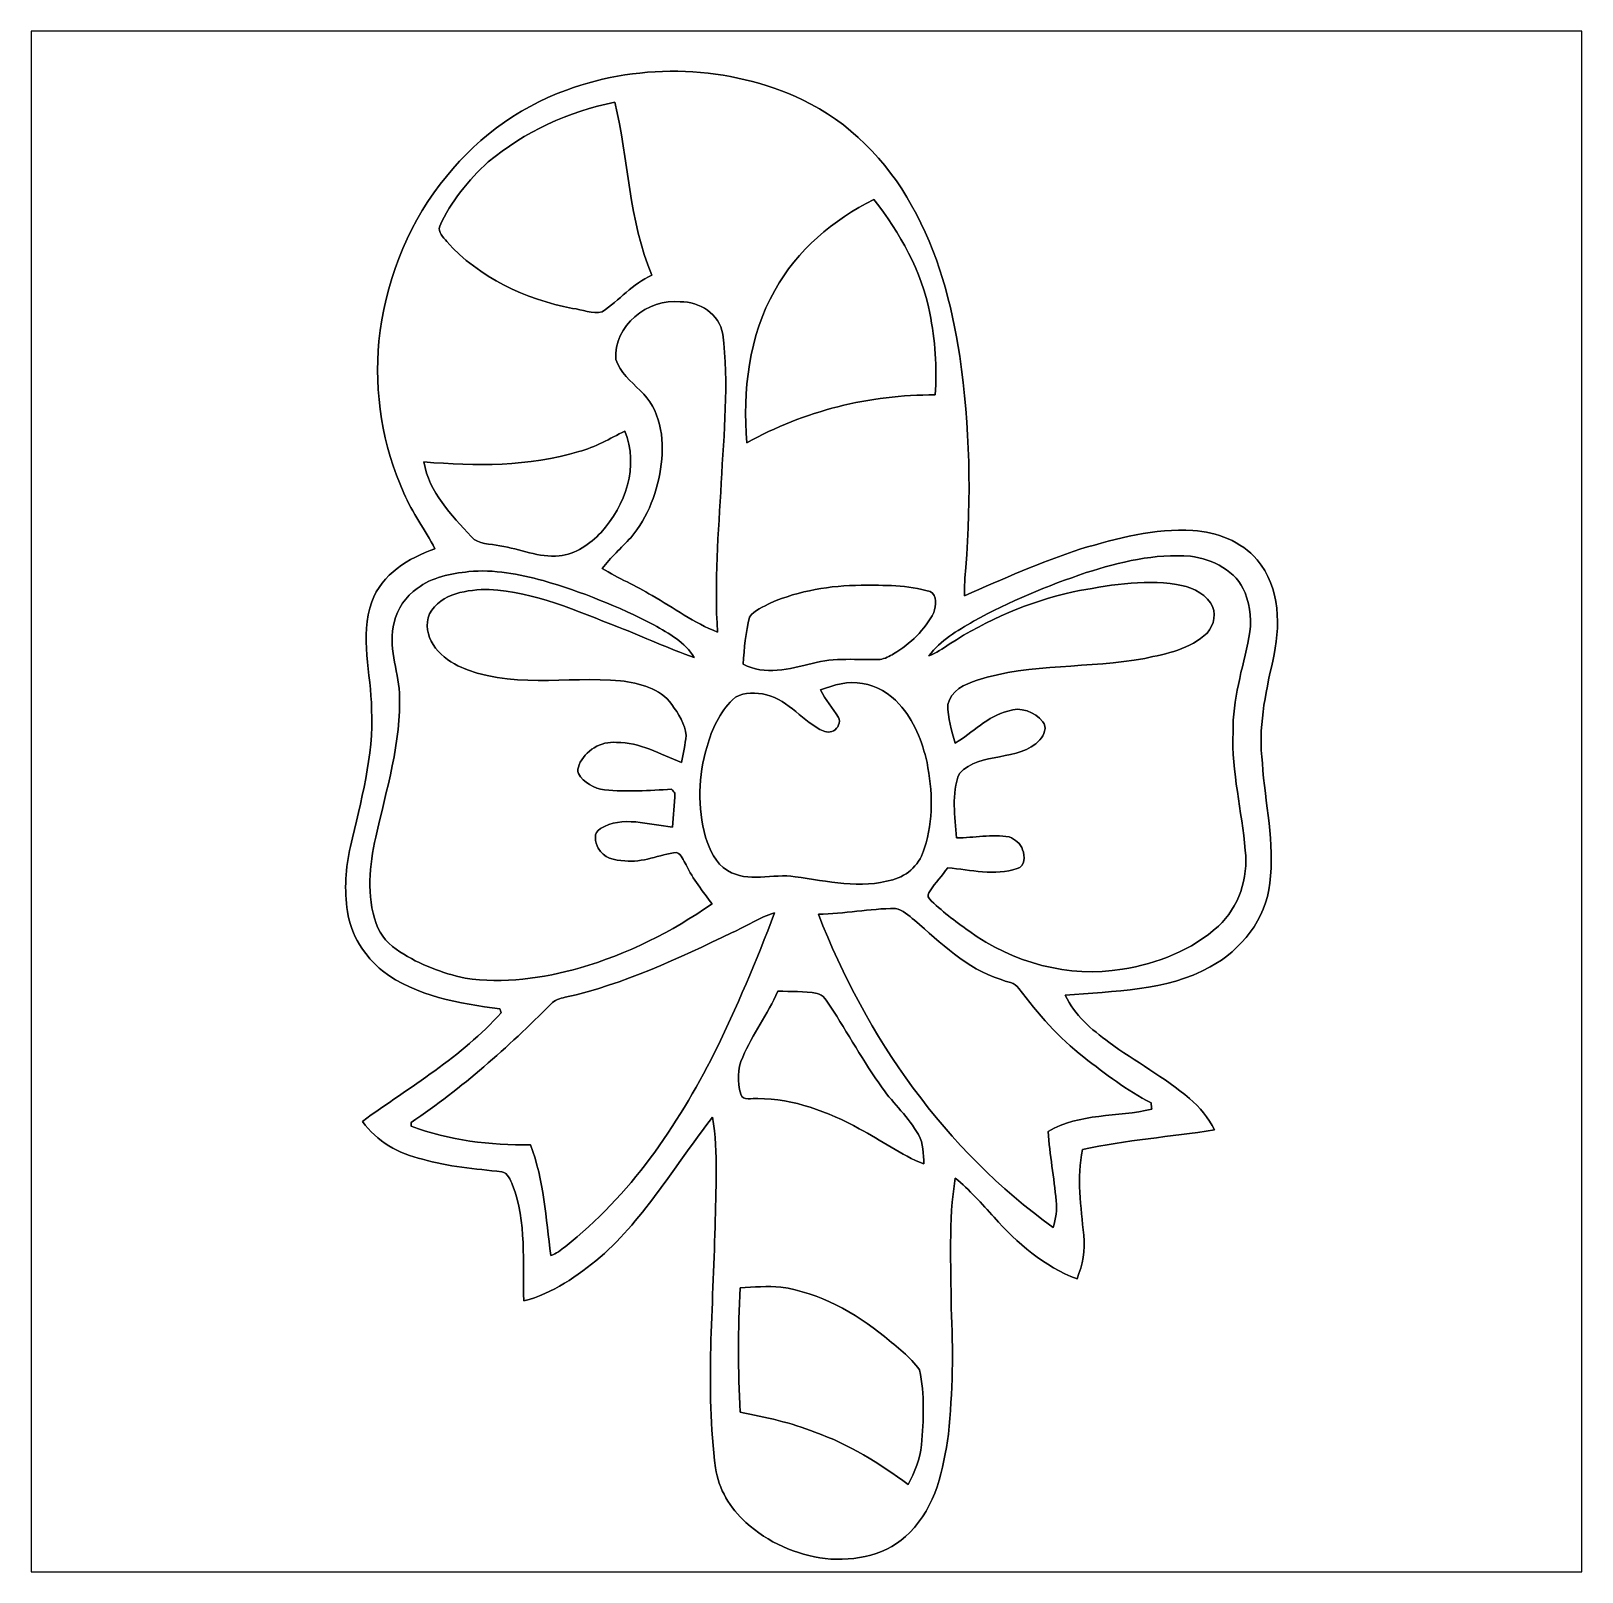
# Model space of a CAD drawing. Header units: centimetres. Extents: x -16.8 to 16.8, y -16.7 to 16.7.
import ezdxf

# ---------------------------------------------------------------- set-up
doc = ezdxf.new("R2010")
doc.units = ezdxf.units.CM
doc.header["$MEASUREMENT"] = 0
doc.layers.add('Layer 1', color=7, linetype='Continuous')

msp = doc.modelspace()

# ---------------------------------------------------------------- linework, layer by layer
at = {"layer": 'Layer 1', "color": 7}
for points, knots in [([(-16.77458, 16.66875), (-16.77458, 16.66875), (16.77458, 16.66875), (16.77458, 16.66875), (16.77458, 16.66875), (16.77458, 16.66875), (16.77458, -16.66875), (16.77458, -16.66875), (16.77458, -16.66875), (16.77458, -16.66875), (-16.77458, -16.66875), (-16.77458, -16.66875), (-16.77458, -16.66875), (-16.77458, -16.66875), (-16.77458, 16.66875), (-16.77458, 16.66875), (-16.77458, 16.66875), (-16.77458, 16.66875), (-16.77458, 16.66875), (-16.77458, 16.66875)], [0, 0, 0, 0, 0.16666667, 0.16666667, 0.16666667, 0.16666667, 0.33333333, 0.33333333, 0.33333333, 0.33333333, 0.5, 0.5, 0.5, 0.5, 0.66666667, 0.66666667, 0.66666667, 0.66666667, 1, 1, 1, 1]), ([(-5.19395, 15.39169), (-6.27733, 15.00046), (-7.233, 14.27515), (-7.92198, 13.35405), (-7.92198, 13.35405), (-8.66951, 12.37615), (-9.12072, 11.18235), (-9.25336, 9.96139), (-9.25336, 9.96139), (-9.34755, 8.84414), (-9.17575, 7.69655), (-8.70832, 6.67385), (-8.70832, 6.67385), (-8.53546, 6.24417), (-8.24159, 5.87975), (-8.03663, 5.46664), (-8.03663, 5.46664), (-8.60884, 5.26979), (-9.18281, 4.91596), (-9.4047, 4.32294), (-9.4047, 4.32294), (-9.66223, 3.56517), (-9.41987, 2.76684), (-9.40682, 1.99355), (-9.40682, 1.99355), (-9.35849, 0.98249), (-9.64318, 0.00317), (-9.86261, -0.97226), (-9.86261, -0.97226), (-9.97338, -1.43193), (-10.00054, -1.91241), (-9.93105, -2.38054), (-9.93105, -2.38054), (-9.85555, -2.88819), (-9.56134, -3.34433), (-9.16975, -3.66677), (-9.16975, -3.66677), (-8.44268, -4.21358), (-7.51558, -4.37797), (-6.63328, -4.4831), (-6.63328, -4.4831), (-6.62623, -4.50533), (-6.61176, -4.54978), (-6.60471, -4.57165), (-6.60471, -4.57165), (-7.46019, -5.52697), (-8.5785, -6.17608), (-9.60755, -6.92044), (-9.60755, -6.92044), (-9.3031, -7.35118), (-8.81662, -7.62706), (-8.30721, -7.7403), (-8.30721, -7.7403), (-7.74947, -7.90328), (-7.16809, -7.94597), (-6.59377, -8.01229), (-6.59377, -8.01229), (-6.45231, -8.02852), (-6.41385, -8.19362), (-6.3567, -8.29945), (-6.3567, -8.29945), (-6.04626, -9.09461), (-6.14821, -9.97091), (-6.11364, -10.80488), (-6.11364, -10.80488), (-5.49204, -10.64436), (-4.95124, -10.26336), (-4.46229, -9.86049), (-4.46229, -9.86049), (-3.48262, -8.99478), (-2.83139, -7.84437), (-2.03059, -6.82766), (-2.03059, -6.82766), (-1.90359, -7.61153), (-1.9618, -8.41093), (-1.97873, -9.20115), (-1.97873, -9.20115), (-2.01119, -10.93893), (-2.1971, -12.68448), (-1.96603, -14.41662), (-1.96603, -14.41662), (-1.90571, -14.87311), (-1.64994, -15.29186), (-1.30916, -15.59595), (-1.30916, -15.59595), (-0.83926, -16.03269), (-0.22507, -16.29304), (0.40675, -16.37947), (0.40675, -16.37947), (1.04846, -16.44086), (1.77765, -16.30715), (2.23202, -15.81326), (2.23202, -15.81326), (2.79753, -15.25235), (2.9651, -14.44413), (3.06917, -13.68637), (3.06917, -13.68637), (3.16442, -12.77902), (3.17571, -11.86462), (3.12808, -10.9541), (3.12808, -10.9541), (3.13161, -10.01854), (3.06599, -9.0738), (3.21663, -8.14599), (3.21663, -8.14599), (3.52425, -8.39964), (3.78919, -8.70056), (4.0573, -8.99442), (4.0573, -8.99442), (4.55718, -9.55252), (5.14138, -10.06122), (5.85188, -10.32792), (5.85188, -10.32792), (5.97217, -10.02806), (6.04132, -9.70597), (5.99581, -9.38248), (5.99581, -9.38248), (5.93619, -8.76723), (5.84447, -8.14176), (5.96865, -7.52828), (5.96865, -7.52828), (6.91056, -7.32719), (7.87259, -7.25099), (8.82332, -7.106), (8.82332, -7.106), (8.69139, -6.84601), (8.51217, -6.60859), (8.28393, -6.4262), (8.28393, -6.4262), (7.74559, -5.96124), (7.10918, -5.6328), (6.54297, -5.20594), (6.54297, -5.20594), (6.1655, -4.93677), (5.7972, -4.61645), (5.59611, -4.19029), (5.59611, -4.19029), (6.65268, -4.09716), (7.77557, -4.10598), (8.7316, -3.58034), (8.7316, -3.58034), (9.40153, -3.21381), (9.94163, -2.54282), (10.02171, -1.76742), (10.02171, -1.76742), (10.13777, -0.89853), (9.91658, -0.03457), (9.8612, 0.83044), (9.8612, 0.83044), (9.76524, 1.57409), (9.92364, 2.31669), (10.08556, 3.03883), (10.08556, 3.03883), (10.25737, 3.77119), (10.25596, 4.62986), (9.74619, 5.23134), (9.74619, 5.23134), (9.40294, 5.6328), (8.87624, 5.82648), (8.36013, 5.8614), (8.36013, 5.8614), (7.53039, 5.91644), (6.72042, 5.6896), (5.9309, 5.46453), (5.9309, 5.46453), (5.074, 5.17878), (4.24533, 4.81683), (3.42089, 4.44994), (3.42089, 4.44994), (3.41242, 4.65384), (3.429, 4.85775), (3.44417, 5.06095), (3.44417, 5.06095), (3.56835, 6.58319), (3.5366, 8.12024), (3.31505, 9.63224), (3.31505, 9.63224), (3.14007, 10.76254), (2.84868, 11.89531), (2.27295, 12.89297), (2.27295, 12.89297), (1.73919, 13.87016), (0.92004, 14.70201), (-0.08996, 15.1832), (-0.08996, 15.1832), (-1.67146, 15.92756), (-3.556, 15.99389), (-5.19395, 15.39169)], [0, 0, 0, 0, 0.02083333, 0.02083333, 0.02083333, 0.02083333, 0.04166667, 0.04166667, 0.04166667, 0.04166667, 0.0625, 0.0625, 0.0625, 0.0625, 0.08333333, 0.08333333, 0.08333333, 0.08333333, 0.10416667, 0.10416667, 0.10416667, 0.10416667, 0.125, 0.125, 0.125, 0.125, 0.14583333, 0.14583333, 0.14583333, 0.14583333, 0.16666667, 0.16666667, 0.16666667, 0.16666667, 0.1875, 0.1875, 0.1875, 0.1875, 0.20833333, 0.20833333, 0.20833333, 0.20833333, 0.22916667, 0.22916667, 0.22916667, 0.22916667, 0.25, 0.25, 0.25, 0.25, 0.27083333, 0.27083333, 0.27083333, 0.27083333, 0.29166667, 0.29166667, 0.29166667, 0.29166667, 0.3125, 0.3125, 0.3125, 0.3125, 0.33333333, 0.33333333, 0.33333333, 0.33333333, 0.35416667, 0.35416667, 0.35416667, 0.35416667, 0.375, 0.375, 0.375, 0.375, 0.39583333, 0.39583333, 0.39583333, 0.39583333, 0.41666667, 0.41666667, 0.41666667, 0.41666667, 0.4375, 0.4375, 0.4375, 0.4375, 0.45833333, 0.45833333, 0.45833333, 0.45833333, 0.47916667, 0.47916667, 0.47916667, 0.47916667, 0.5, 0.5, 0.5, 0.5, 0.52083333, 0.52083333, 0.52083333, 0.52083333, 0.54166667, 0.54166667, 0.54166667, 0.54166667, 0.5625, 0.5625, 0.5625, 0.5625, 0.58333333, 0.58333333, 0.58333333, 0.58333333, 0.60416667, 0.60416667, 0.60416667, 0.60416667, 0.625, 0.625, 0.625, 0.625, 0.64583333, 0.64583333, 0.64583333, 0.64583333, 0.66666667, 0.66666667, 0.66666667, 0.66666667, 0.6875, 0.6875, 0.6875, 0.6875, 0.70833333, 0.70833333, 0.70833333, 0.70833333, 0.72916667, 0.72916667, 0.72916667, 0.72916667, 0.75, 0.75, 0.75, 0.75, 0.77083333, 0.77083333, 0.77083333, 0.77083333, 0.79166667, 0.79166667, 0.79166667, 0.79166667, 0.8125, 0.8125, 0.8125, 0.8125, 0.83333333, 0.83333333, 0.83333333, 0.83333333, 0.85416667, 0.85416667, 0.85416667, 0.85416667, 0.875, 0.875, 0.875, 0.875, 0.89583333, 0.89583333, 0.89583333, 0.89583333, 0.91666667, 0.91666667, 0.91666667, 0.91666667, 0.9375, 0.9375, 0.9375, 0.9375, 0.95833333, 0.95833333, 0.95833333, 0.95833333, 1, 1, 1, 1]), ([(-6.88658, 13.8363), (-6.10129, 14.48717), (-5.14421, 14.92673), (-4.1462, 15.12887), (-4.1462, 15.12887), (-3.84422, 13.88921), (-3.84775, 12.57406), (-3.34469, 11.3852), (-3.34469, 11.3852), (-3.75779, 11.19893), (-4.05165, 10.8458), (-4.41784, 10.59286), (-4.41784, 10.59286), (-4.62844, 10.5343), (-4.85352, 10.65036), (-5.06342, 10.66729), (-5.06342, 10.66729), (-6.08224, 10.86944), (-7.08378, 11.32734), (-7.78193, 12.11545), (-7.78193, 12.11545), (-7.84825, 12.20576), (-7.99006, 12.31547), (-7.9308, 12.44494), (-7.9308, 12.44494), (-7.69726, 12.98116), (-7.31203, 13.44083), (-6.88658, 13.8363)], [0, 0, 0, 0, 0.125, 0.125, 0.125, 0.125, 0.25, 0.25, 0.25, 0.25, 0.375, 0.375, 0.375, 0.375, 0.5, 0.5, 0.5, 0.5, 0.625, 0.625, 0.625, 0.625, 0.75, 0.75, 0.75, 0.75, 1, 1, 1, 1]), ([(-0.6858, 11.05853), (-0.20849, 11.92495), (0.57891, 12.58746), (1.45732, 13.0235), (1.45732, 13.0235), (2.02424, 12.30066), (2.49061, 11.47657), (2.66559, 10.56605), (2.66559, 10.56605), (2.78412, 9.98467), (2.82328, 9.38706), (2.78271, 8.79475), (2.78271, 8.79475), (1.3649, 8.80674), (-0.05221, 8.44938), (-1.29152, 7.7597), (-1.29152, 7.7597), (-1.38289, 8.88118), (-1.24989, 10.06581), (-0.6858, 11.05853)], [0, 0, 0, 0, 0.16666667, 0.16666667, 0.16666667, 0.16666667, 0.33333333, 0.33333333, 0.33333333, 0.33333333, 0.5, 0.5, 0.5, 0.5, 0.66666667, 0.66666667, 0.66666667, 0.66666667, 1, 1, 1, 1]), ([(-4.12115, 9.56557), (-4.18571, 10.29088), (-3.42794, 10.88602), (-2.73403, 10.81017), (-2.73403, 10.81017), (-2.31563, 10.82181), (-1.88701, 10.54312), (-1.81046, 10.11308), (-1.81046, 10.11308), (-1.67781, 9.04452), (-1.78717, 7.96572), (-1.84397, 6.89539), (-1.84397, 6.89539), (-1.905, 5.82083), (-1.99425, 4.74274), (-1.92405, 3.66642), (-1.92405, 3.66642), (-2.4317, 3.86045), (-2.87091, 4.18994), (-3.34116, 4.45523), (-3.34116, 4.45523), (-3.69253, 4.6676), (-4.06964, 4.832), (-4.42207, 5.0419), (-4.42207, 5.0419), (-4.2358, 5.28249), (-4.00614, 5.48287), (-3.80189, 5.70724), (-3.80189, 5.70724), (-3.41912, 6.15033), (-3.21733, 6.72641), (-3.14078, 7.30038), (-3.14078, 7.30038), (-3.06917, 7.85319), (-3.16195, 8.50018), (-3.59798, 8.89), (-3.59798, 8.89), (-3.79871, 9.08861), (-4.03825, 9.28582), (-4.12115, 9.56557)], [0, 0, 0, 0, 0.09090909, 0.09090909, 0.09090909, 0.09090909, 0.18181818, 0.18181818, 0.18181818, 0.18181818, 0.27272727, 0.27272727, 0.27272727, 0.27272727, 0.36363636, 0.36363636, 0.36363636, 0.36363636, 0.45454545, 0.45454545, 0.45454545, 0.45454545, 0.54545455, 0.54545455, 0.54545455, 0.54545455, 0.63636364, 0.63636364, 0.63636364, 0.63636364, 0.72727273, 0.72727273, 0.72727273, 0.72727273, 0.81818182, 0.81818182, 0.81818182, 0.81818182, 1, 1, 1, 1]), ([(-4.92266, 7.56885), (-4.56918, 7.66233), (-4.25485, 7.85319), (-3.92994, 8.01405), (-3.92994, 8.01405), (-3.61491, 7.26511), (-3.91971, 6.39304), (-4.445, 5.82083), (-4.445, 5.82083), (-4.68806, 5.57036), (-4.99075, 5.35023), (-5.34882, 5.3153), (-5.34882, 5.3153), (-5.79155, 5.27015), (-6.20078, 5.46806), (-6.63046, 5.5305), (-6.63046, 5.5305), (-6.8386, 5.58412), (-7.10106, 5.54567), (-7.25099, 5.73052), (-7.25099, 5.73052), (-7.67821, 6.20113), (-8.17104, 6.68796), (-8.27405, 7.34483), (-8.27405, 7.34483), (-7.15645, 7.25946), (-6.00639, 7.23971), (-4.92266, 7.56885)], [0, 0, 0, 0, 0.125, 0.125, 0.125, 0.125, 0.25, 0.25, 0.25, 0.25, 0.375, 0.375, 0.375, 0.375, 0.5, 0.5, 0.5, 0.5, 0.625, 0.625, 0.625, 0.625, 0.75, 0.75, 0.75, 0.75, 1, 1, 1, 1]), ([(6.05084, 4.95088), (6.77757, 5.18089), (7.53533, 5.36787), (8.30404, 5.30507), (8.30404, 5.30507), (8.78875, 5.24792), (9.29993, 4.98934), (9.48549, 4.51097), (9.48549, 4.51097), (9.60437, 4.20899), (9.64318, 3.86821), (9.57086, 3.55), (9.57086, 3.55), (9.43292, 2.87091), (9.21667, 2.20028), (9.2262, 1.49966), (9.2262, 1.49966), (9.1948, 0.63676), (9.41952, -0.20249), (9.49043, -1.05657), (9.49043, -1.05657), (9.56275, -1.65594), (9.34896, -2.28353), (8.90905, -2.70016), (8.90905, -2.70016), (8.33473, -3.21627), (7.58896, -3.5112), (6.83189, -3.62585), (6.83189, -3.62585), (5.67302, -3.82693), (4.4577, -3.48439), (3.51296, -2.80106), (3.51296, -2.80106), (3.2131, -2.58833), (2.91641, -2.36643), (2.65818, -2.10397), (2.65818, -2.10397), (2.59715, -2.05846), (2.64231, -1.98226), (2.67194, -1.93146), (2.67194, -1.93146), (2.79224, -1.76001), (2.93017, -1.60091), (3.05682, -1.43404), (3.05682, -1.43404), (3.55212, -1.48131), (4.0707, -1.61149), (4.55683, -1.44992), (4.55683, -1.44992), (4.73428, -1.40123), (4.72722, -1.18498), (4.67572, -1.04246), (4.67572, -1.04246), (4.63479, -0.90699), (4.50462, -0.82444), (4.38644, -0.76412), (4.38644, -0.76412), (4.00685, -0.69956), (3.62444, -0.78705), (3.24379, -0.78846), (3.24379, -0.78846), (3.22121, -0.32279), (3.12173, 0.16051), (3.30659, 0.60889), (3.30659, 0.60889), (3.76837, 1.09079), (4.5847, 0.84702), (5.05037, 1.33421), (5.05037, 1.33421), (5.14068, 1.43369), (5.20947, 1.60796), (5.11175, 1.72403), (5.11175, 1.72403), (4.93924, 1.94204), (4.62562, 2.06163), (4.35822, 1.95439), (4.35822, 1.95439), (3.91125, 1.8482), (3.59375, 1.48978), (3.21275, 1.25871), (3.21275, 1.25871), (3.14748, 1.53458), (3.048, 1.80834), (3.05752, 2.09515), (3.05752, 2.09515), (3.12067, 2.39466), (3.423, 2.54212), (3.68829, 2.62396), (3.68829, 2.62396), (4.86163, 2.99861), (6.11576, 2.86985), (7.3152, 3.09563), (7.3152, 3.09563), (7.79145, 3.19476), (8.30157, 3.29565), (8.6674, 3.64419), (8.6674, 3.64419), (8.82191, 3.81741), (8.87977, 4.09716), (8.74148, 4.29577), (8.74148, 4.29577), (8.57779, 4.53496), (8.28216, 4.65631), (8.00312, 4.693), (8.00312, 4.693), (7.25629, 4.81824), (6.50169, 4.67113), (5.76756, 4.53602), (5.76756, 4.53602), (4.81894, 4.318), (3.90243, 3.93912), (3.08963, 3.40148), (3.08963, 3.40148), (2.9464, 3.31082), (2.80529, 3.21416), (2.64689, 3.15101), (2.64689, 3.15101), (2.89348, 3.48544), (3.26284, 3.69394), (3.61456, 3.8989), (3.61456, 3.8989), (4.38856, 4.3307), (5.21229, 4.66619), (6.05084, 4.95088)], [0, 0, 0, 0, 0.03125, 0.03125, 0.03125, 0.03125, 0.0625, 0.0625, 0.0625, 0.0625, 0.09375, 0.09375, 0.09375, 0.09375, 0.125, 0.125, 0.125, 0.125, 0.15625, 0.15625, 0.15625, 0.15625, 0.1875, 0.1875, 0.1875, 0.1875, 0.21875, 0.21875, 0.21875, 0.21875, 0.25, 0.25, 0.25, 0.25, 0.28125, 0.28125, 0.28125, 0.28125, 0.3125, 0.3125, 0.3125, 0.3125, 0.34375, 0.34375, 0.34375, 0.34375, 0.375, 0.375, 0.375, 0.375, 0.40625, 0.40625, 0.40625, 0.40625, 0.4375, 0.4375, 0.4375, 0.4375, 0.46875, 0.46875, 0.46875, 0.46875, 0.5, 0.5, 0.5, 0.5, 0.53125, 0.53125, 0.53125, 0.53125, 0.5625, 0.5625, 0.5625, 0.5625, 0.59375, 0.59375, 0.59375, 0.59375, 0.625, 0.625, 0.625, 0.625, 0.65625, 0.65625, 0.65625, 0.65625, 0.6875, 0.6875, 0.6875, 0.6875, 0.71875, 0.71875, 0.71875, 0.71875, 0.75, 0.75, 0.75, 0.75, 0.78125, 0.78125, 0.78125, 0.78125, 0.8125, 0.8125, 0.8125, 0.8125, 0.84375, 0.84375, 0.84375, 0.84375, 0.875, 0.875, 0.875, 0.875, 0.90625, 0.90625, 0.90625, 0.90625, 0.9375, 0.9375, 0.9375, 0.9375, 1, 1, 1, 1]), ([(-7.30462, 4.9724), (-6.76063, 5.02744), (-6.21947, 4.91772), (-5.69666, 4.77908), (-5.69666, 4.77908), (-4.8701, 4.53708), (-4.06506, 4.21922), (-3.29953, 3.82411), (-3.29953, 3.82411), (-2.97603, 3.63538), (-2.62431, 3.44734), (-2.42641, 3.11468), (-2.42641, 3.11468), (-2.98309, 3.30306), (-3.51331, 3.562), (-4.06329, 3.76872), (-4.06329, 3.76872), (-4.96605, 4.12785), (-5.87834, 4.53249), (-6.86153, 4.58823), (-6.86153, 4.58823), (-7.32296, 4.58576), (-7.90822, 4.51309), (-8.15199, 4.06083), (-8.15199, 4.06083), (-8.3499, 3.5881), (-7.94667, 3.12702), (-7.53992, 2.93758), (-7.53992, 2.93758), (-6.44031, 2.41759), (-5.18901, 2.7178), (-4.02308, 2.61232), (-4.02308, 2.61232), (-3.61633, 2.55693), (-3.16618, 2.45251), (-2.91077, 2.09903), (-2.91077, 2.09903), (-2.7746, 1.89759), (-2.62149, 1.68028), (-2.60526, 1.42875), (-2.60526, 1.42875), (-2.61832, 1.2319), (-2.66806, 1.03858), (-2.70651, 0.84526), (-2.70651, 0.84526), (-3.16371, 1.01776), (-3.60645, 1.28799), (-4.11163, 1.27741), (-4.11163, 1.27741), (-4.44994, 1.31269), (-4.78861, 1.10031), (-4.91984, 0.79058), (-4.91984, 0.79058), (-4.93995, 0.73272), (-4.96782, 0.66393), (-4.93466, 0.60501), (-4.93466, 0.60501), (-4.81577, 0.40675), (-4.59458, 0.28504), (-4.36986, 0.24906), (-4.36986, 0.24906), (-3.88691, 0.20496), (-3.40113, 0.23707), (-2.91818, 0.26494), (-2.91818, 0.26494), (-2.89384, 0.23777), (-2.86949, 0.21061), (-2.8448, 0.18344), (-2.8448, 0.18344), (-2.8635, -0.06138), (-2.87302, -0.30762), (-2.9016, -0.55174), (-2.9016, -0.55174), (-3.40748, -0.508), (-3.99309, -0.29316), (-4.45735, -0.58738), (-4.45735, -0.58738), (-4.61504, -0.67063), (-4.57729, -0.87877), (-4.50497, -1.01071), (-4.50497, -1.01071), (-4.39702, -1.21356), (-4.14761, -1.28411), (-3.93277, -1.2827), (-3.93277, -1.2827), (-3.54648, -1.32927), (-3.18488, -1.15147), (-2.80952, -1.09996), (-2.80952, -1.09996), (-2.70016, -1.149), (-2.66171, -1.27811), (-2.60244, -1.37372), (-2.60244, -1.37372), (-2.4571, -1.67887), (-2.2419, -1.94028), (-2.04399, -2.21156), (-2.04399, -2.21156), (-2.91183, -2.82434), (-3.87879, -3.30129), (-4.89867, -3.60186), (-4.89867, -3.60186), (-5.70406, -3.81953), (-6.55461, -3.95287), (-7.38611, -3.82094), (-7.38611, -3.82094), (-7.88141, -3.71228), (-8.36577, -3.52919), (-8.79369, -3.25473), (-8.79369, -3.25473), (-9.02123, -3.10797), (-9.22161, -2.90124), (-9.31016, -2.64089), (-9.31016, -2.64089), (-9.51442, -2.03906), (-9.45903, -1.38218), (-9.3158, -0.77294), (-9.3158, -0.77294), (-9.0932, 0.25576), (-8.76053, 1.28129), (-8.80428, 2.34633), (-8.80428, 2.34633), (-8.83814, 2.85644), (-9.05439, 3.36233), (-8.9221, 3.87526), (-8.9221, 3.87526), (-8.84484, 4.16736), (-8.67163, 4.43759), (-8.42151, 4.61116), (-8.42151, 4.61116), (-8.10084, 4.85316), (-7.69444, 4.92936), (-7.30462, 4.9724)], [0, 0, 0, 0, 0.02941176, 0.02941176, 0.02941176, 0.02941176, 0.05882353, 0.05882353, 0.05882353, 0.05882353, 0.08823529, 0.08823529, 0.08823529, 0.08823529, 0.11764706, 0.11764706, 0.11764706, 0.11764706, 0.14705882, 0.14705882, 0.14705882, 0.14705882, 0.17647059, 0.17647059, 0.17647059, 0.17647059, 0.20588235, 0.20588235, 0.20588235, 0.20588235, 0.23529412, 0.23529412, 0.23529412, 0.23529412, 0.26470588, 0.26470588, 0.26470588, 0.26470588, 0.29411765, 0.29411765, 0.29411765, 0.29411765, 0.32352941, 0.32352941, 0.32352941, 0.32352941, 0.35294118, 0.35294118, 0.35294118, 0.35294118, 0.38235294, 0.38235294, 0.38235294, 0.38235294, 0.41176471, 0.41176471, 0.41176471, 0.41176471, 0.44117647, 0.44117647, 0.44117647, 0.44117647, 0.47058824, 0.47058824, 0.47058824, 0.47058824, 0.5, 0.5, 0.5, 0.5, 0.52941176, 0.52941176, 0.52941176, 0.52941176, 0.55882353, 0.55882353, 0.55882353, 0.55882353, 0.58823529, 0.58823529, 0.58823529, 0.58823529, 0.61764706, 0.61764706, 0.61764706, 0.61764706, 0.64705882, 0.64705882, 0.64705882, 0.64705882, 0.67647059, 0.67647059, 0.67647059, 0.67647059, 0.70588235, 0.70588235, 0.70588235, 0.70588235, 0.73529412, 0.73529412, 0.73529412, 0.73529412, 0.76470588, 0.76470588, 0.76470588, 0.76470588, 0.79411765, 0.79411765, 0.79411765, 0.79411765, 0.82352941, 0.82352941, 0.82352941, 0.82352941, 0.85294118, 0.85294118, 0.85294118, 0.85294118, 0.88235294, 0.88235294, 0.88235294, 0.88235294, 0.91176471, 0.91176471, 0.91176471, 0.91176471, 0.94117647, 0.94117647, 0.94117647, 0.94117647, 1, 1, 1, 1]), ([(-0.77082, 4.30036), (-0.15558, 4.55859), (0.51541, 4.67677), (1.18145, 4.67713), (1.18145, 4.67713), (1.68063, 4.68136), (2.19181, 4.68383), (2.67511, 4.54272), (2.67511, 4.54272), (2.83351, 4.45735), (2.80494, 4.23439), (2.75378, 4.08834), (2.75378, 4.08834), (2.5654, 3.70911), (2.24367, 3.41207), (1.88524, 3.19511), (1.88524, 3.19511), (1.79246, 3.14396), (1.69862, 3.08363), (1.58997, 3.07552), (1.58997, 3.07552), (1.10102, 3.0547), (0.59937, 3.12702), (0.12277, 2.9845), (0.12277, 2.9845), (-0.36054, 2.86702), (-0.90981, 2.71815), (-1.37195, 2.97286), (-1.37195, 2.97286), (-1.3462, 3.31399), (-1.31516, 3.65795), (-1.23366, 3.99098), (-1.23366, 3.99098), (-1.1236, 4.14126), (-0.92992, 4.21076), (-0.77082, 4.30036)], [0, 0, 0, 0, 0.1, 0.1, 0.1, 0.1, 0.2, 0.2, 0.2, 0.2, 0.3, 0.3, 0.3, 0.3, 0.4, 0.4, 0.4, 0.4, 0.5, 0.5, 0.5, 0.5, 0.6, 0.6, 0.6, 0.6, 0.7, 0.7, 0.7, 0.7, 0.8, 0.8, 0.8, 0.8, 1, 1, 1, 1]), ([(0.30198, 2.41688), (0.59302, 2.51495), (0.90382, 2.62043), (1.2132, 2.55305), (1.2132, 2.55305), (1.52047, 2.5086), (1.79705, 2.33715), (2.00166, 2.10785), (2.00166, 2.10785), (2.32551, 1.7586), (2.50437, 1.30034), (2.60738, 0.84138), (2.60738, 0.84138), (2.7238, 0.2346), (2.75026, -0.40993), (2.55058, -1.00295), (2.55058, -1.00295), (2.47191, -1.33562), (2.19604, -1.61043), (1.86408, -1.69122), (1.86408, -1.69122), (1.17122, -1.90006), (0.44979, -1.72014), (-0.24518, -1.62877), (-0.24518, -1.62877), (-0.72566, -1.5494), (-1.26929, -1.76742), (-1.7085, -1.49437), (-1.7085, -1.49437), (-1.96568, -1.33597), (-2.09726, -1.04704), (-2.18158, -0.76941), (-2.18158, -0.76941), (-2.36467, -0.13123), (-2.34562, 0.55986), (-2.14771, 1.19239), (-2.14771, 1.19239), (-2.04893, 1.56457), (-1.87854, 1.92864), (-1.59985, 2.20028), (-1.59985, 2.20028), (-1.43263, 2.36608), (-1.17122, 2.35973), (-0.95426, 2.32869), (-0.95426, 2.32869), (-0.45156, 2.24508), (-0.13653, 1.79564), (0.28963, 1.55998), (0.28963, 1.55998), (0.37782, 1.51342), (0.49107, 1.47461), (0.5842, 1.53106), (0.5842, 1.53106), (0.6798, 1.58221), (0.74789, 1.71697), (0.68968, 1.81786), (0.68968, 1.81786), (0.57362, 2.026), (0.40217, 2.19886), (0.30198, 2.41688)], [0, 0, 0, 0, 0.0625, 0.0625, 0.0625, 0.0625, 0.125, 0.125, 0.125, 0.125, 0.1875, 0.1875, 0.1875, 0.1875, 0.25, 0.25, 0.25, 0.25, 0.3125, 0.3125, 0.3125, 0.3125, 0.375, 0.375, 0.375, 0.375, 0.4375, 0.4375, 0.4375, 0.4375, 0.5, 0.5, 0.5, 0.5, 0.5625, 0.5625, 0.5625, 0.5625, 0.625, 0.625, 0.625, 0.625, 0.6875, 0.6875, 0.6875, 0.6875, 0.75, 0.75, 0.75, 0.75, 0.8125, 0.8125, 0.8125, 0.8125, 0.875, 0.875, 0.875, 0.875, 1, 1, 1, 1]), ([(0.25647, -2.44016), (0.81456, -2.42605), (1.3656, -2.31881), (1.9237, -2.31246), (1.9237, -2.31246), (2.08174, -2.34738), (2.20839, -2.4705), (2.33609, -2.56681), (2.33609, -2.56681), (2.90477, -3.0547), (3.45934, -3.61738), (4.19276, -3.84634), (4.19276, -3.84634), (4.3247, -3.91231), (4.5152, -3.89855), (4.59387, -4.04813), (4.59387, -4.04813), (5.00909, -4.5907), (5.45677, -5.1181), (6.00251, -5.53438), (6.00251, -5.53438), (6.46218, -5.89527), (6.93349, -6.24911), (7.45278, -6.52074), (7.45278, -6.52074), (7.45737, -6.56555), (7.46196, -6.61106), (7.46689, -6.65656), (7.46689, -6.65656), (6.72536, -6.83648), (5.90338, -6.73417), (5.22711, -7.13811), (5.22711, -7.13811), (5.25886, -7.64152), (5.35622, -8.13788), (5.39997, -8.64023), (5.39997, -8.64023), (5.43101, -8.83567), (5.38304, -9.02794), (5.33753, -9.21667), (5.33753, -9.21667), (3.00179, -7.54415), (1.29117, -5.10011), (0.25647, -2.44016)], [0, 0, 0, 0, 0.08333333, 0.08333333, 0.08333333, 0.08333333, 0.16666667, 0.16666667, 0.16666667, 0.16666667, 0.25, 0.25, 0.25, 0.25, 0.33333333, 0.33333333, 0.33333333, 0.33333333, 0.41666667, 0.41666667, 0.41666667, 0.41666667, 0.5, 0.5, 0.5, 0.5, 0.58333333, 0.58333333, 0.58333333, 0.58333333, 0.66666667, 0.66666667, 0.66666667, 0.66666667, 0.75, 0.75, 0.75, 0.75, 0.83333333, 0.83333333, 0.83333333, 0.83333333, 1, 1, 1, 1]), ([(-1.61043, -2.83704), (-1.3021, -2.70087), (-1.01812, -2.50684), (-0.69356, -2.40982), (-0.69356, -2.40982), (-1.07456, -3.44346), (-1.51342, -4.45664), (-1.99672, -5.44689), (-1.99672, -5.44689), (-2.79647, -7.02416), (-3.81776, -8.52981), (-5.22076, -9.63083), (-5.22076, -9.63083), (-5.32271, -9.69186), (-5.40773, -9.79734), (-5.52979, -9.81922), (-5.52979, -9.81922), (-5.64198, -9.01841), (-5.67761, -8.19362), (-5.96935, -7.42985), (-5.96935, -7.42985), (-6.84495, -7.43938), (-7.72689, -7.3339), (-8.55063, -7.02663), (-8.55063, -7.02663), (-8.55063, -7.00546), (-8.55028, -6.96277), (-8.54992, -6.94126), (-8.54992, -6.94126), (-7.45067, -6.20607), (-6.46148, -5.31742), (-5.52909, -4.38256), (-5.52909, -4.38256), (-5.45006, -4.29295), (-5.33259, -4.25521), (-5.21794, -4.23616), (-5.21794, -4.23616), (-3.95252, -3.95252), (-2.7746, -3.39302), (-1.61043, -2.83704)], [0, 0, 0, 0, 0.09090909, 0.09090909, 0.09090909, 0.09090909, 0.18181818, 0.18181818, 0.18181818, 0.18181818, 0.27272727, 0.27272727, 0.27272727, 0.27272727, 0.36363636, 0.36363636, 0.36363636, 0.36363636, 0.45454545, 0.45454545, 0.45454545, 0.45454545, 0.54545455, 0.54545455, 0.54545455, 0.54545455, 0.63636364, 0.63636364, 0.63636364, 0.63636364, 0.72727273, 0.72727273, 0.72727273, 0.72727273, 0.81818182, 0.81818182, 0.81818182, 0.81818182, 1, 1, 1, 1]), ([(-0.61913, -4.10457), (-0.3369, -4.11127), (-0.05115, -4.09716), (0.22754, -4.15078), (0.22754, -4.15078), (0.36936, -4.17583), (0.43392, -4.32329), (0.51294, -4.4256), (0.51294, -4.4256), (0.89076, -5.01368), (1.23225, -5.62504), (1.63618, -6.19619), (1.63618, -6.19619), (1.88807, -6.54191), (2.20909, -6.83401), (2.42323, -7.20725), (2.42323, -7.20725), (2.52836, -7.39951), (2.53189, -7.62635), (2.53859, -7.84084), (2.53859, -7.84084), (2.04011, -7.65175), (1.61572, -7.31767), (1.14018, -7.08201), (1.14018, -7.08201), (0.46778, -6.70736), (-0.27587, -6.42973), (-1.05516, -6.42796), (-1.05516, -6.42796), (-1.16381, -6.40609), (-1.38042, -6.49041), (-1.42381, -6.32883), (-1.42381, -6.32883), (-1.48943, -6.06778), (-1.50107, -5.77885), (-1.37971, -5.53156), (-1.37971, -5.53156), (-1.16769, -5.03484), (-0.83467, -4.60057), (-0.61913, -4.10457)], [0, 0, 0, 0, 0.09090909, 0.09090909, 0.09090909, 0.09090909, 0.18181818, 0.18181818, 0.18181818, 0.18181818, 0.27272727, 0.27272727, 0.27272727, 0.27272727, 0.36363636, 0.36363636, 0.36363636, 0.36363636, 0.45454545, 0.45454545, 0.45454545, 0.45454545, 0.54545455, 0.54545455, 0.54545455, 0.54545455, 0.63636364, 0.63636364, 0.63636364, 0.63636364, 0.72727273, 0.72727273, 0.72727273, 0.72727273, 0.81818182, 0.81818182, 0.81818182, 0.81818182, 1, 1, 1, 1]), ([(-1.43334, -10.52195), (-1.14018, -10.50537), (-0.84526, -10.47962), (-0.55174, -10.50396), (-0.55174, -10.50396), (0.27905, -10.6359), (1.04281, -11.04618), (1.68698, -11.57676), (1.68698, -11.57676), (1.95404, -11.7983), (2.24684, -12.00997), (2.44369, -12.29889), (2.44369, -12.29889), (2.55976, -12.82771), (2.53541, -13.38086), (2.48638, -13.91744), (2.48638, -13.91744), (2.46062, -14.22365), (2.33751, -14.50658), (2.20063, -14.77716), (2.20063, -14.77716), (1.57868, -14.31749), (0.9144, -13.90509), (0.18344, -13.64368), (0.18344, -13.64368), (-0.33761, -13.43695), (-0.88618, -13.32054), (-1.43334, -13.20941), (-1.43334, -13.20941), (-1.48343, -12.31477), (-1.48308, -11.41624), (-1.43334, -10.52195)], [0, 0, 0, 0, 0.11111111, 0.11111111, 0.11111111, 0.11111111, 0.22222222, 0.22222222, 0.22222222, 0.22222222, 0.33333333, 0.33333333, 0.33333333, 0.33333333, 0.44444444, 0.44444444, 0.44444444, 0.44444444, 0.55555556, 0.55555556, 0.55555556, 0.55555556, 0.66666667, 0.66666667, 0.66666667, 0.66666667, 0.77777778, 0.77777778, 0.77777778, 0.77777778, 1, 1, 1, 1])]:
    msp.add_open_spline(points, degree=3, knots=knots, dxfattribs=at)
at = {"layer": 'Layer 1', "color": 8}
for points, knots in [([(-5.19395, 15.39169), (-3.556, 15.99389), (-1.67146, 15.92756), (-0.08996, 15.1832), (-0.08996, 15.1832), (0.92004, 14.70201), (1.73919, 13.87016), (2.27295, 12.89297), (2.27295, 12.89297), (2.84868, 11.89531), (3.14007, 10.76254), (3.31505, 9.63224), (3.31505, 9.63224), (3.5366, 8.12024), (3.56835, 6.58319), (3.44417, 5.06095), (3.44417, 5.06095), (3.429, 4.85775), (3.41242, 4.65384), (3.42089, 4.44994), (3.42089, 4.44994), (4.24533, 4.81683), (5.074, 5.17878), (5.9309, 5.46453), (5.9309, 5.46453), (6.72042, 5.6896), (7.53039, 5.91644), (8.36013, 5.8614), (8.36013, 5.8614), (8.87624, 5.82648), (9.40294, 5.6328), (9.74619, 5.23134), (9.74619, 5.23134), (10.25596, 4.62986), (10.25737, 3.77119), (10.08556, 3.03883), (10.08556, 3.03883), (9.92364, 2.31669), (9.76524, 1.57409), (9.8612, 0.83044), (9.8612, 0.83044), (9.91658, -0.03457), (10.13777, -0.89853), (10.02171, -1.76742), (10.02171, -1.76742), (9.94163, -2.54282), (9.40153, -3.21381), (8.7316, -3.58034), (8.7316, -3.58034), (7.77557, -4.10598), (6.65268, -4.09716), (5.59611, -4.19029), (5.59611, -4.19029), (5.7972, -4.61645), (6.1655, -4.93677), (6.54297, -5.20594), (6.54297, -5.20594), (7.10918, -5.6328), (7.74559, -5.96124), (8.28393, -6.4262), (8.28393, -6.4262), (8.51217, -6.60859), (8.69139, -6.84601), (8.82332, -7.106), (8.82332, -7.106), (7.87259, -7.25099), (6.91056, -7.32719), (5.96865, -7.52828), (5.96865, -7.52828), (5.84447, -8.14176), (5.93619, -8.76723), (5.99581, -9.38248), (5.99581, -9.38248), (6.04132, -9.70597), (5.97217, -10.02806), (5.85188, -10.32792), (5.85188, -10.32792), (5.14138, -10.06122), (4.55718, -9.55252), (4.0573, -8.99442), (4.0573, -8.99442), (3.78919, -8.70056), (3.52425, -8.39964), (3.21663, -8.14599), (3.21663, -8.14599), (3.06599, -9.0738), (3.13161, -10.01854), (3.12808, -10.9541), (3.12808, -10.9541), (3.17571, -11.86462), (3.16442, -12.77902), (3.06917, -13.68637), (3.06917, -13.68637), (2.9651, -14.44413), (2.79753, -15.25235), (2.23202, -15.81326), (2.23202, -15.81326), (1.77765, -16.30715), (1.04846, -16.44086), (0.40675, -16.37947), (0.40675, -16.37947), (-0.22507, -16.29304), (-0.83926, -16.03269), (-1.30916, -15.59595), (-1.30916, -15.59595), (-1.64994, -15.29186), (-1.90571, -14.87311), (-1.96603, -14.41662), (-1.96603, -14.41662), (-2.1971, -12.68448), (-2.01119, -10.93893), (-1.97873, -9.20115), (-1.97873, -9.20115), (-1.9618, -8.41093), (-1.90359, -7.61153), (-2.03059, -6.82766), (-2.03059, -6.82766), (-2.83139, -7.84437), (-3.48262, -8.99478), (-4.46229, -9.86049), (-4.46229, -9.86049), (-4.95124, -10.26336), (-5.49204, -10.64436), (-6.11364, -10.80488), (-6.11364, -10.80488), (-6.14821, -9.97091), (-6.04626, -9.09461), (-6.3567, -8.29945), (-6.3567, -8.29945), (-6.41385, -8.19362), (-6.45231, -8.02852), (-6.59377, -8.01229), (-6.59377, -8.01229), (-7.16809, -7.94597), (-7.74947, -7.90328), (-8.30721, -7.7403), (-8.30721, -7.7403), (-8.81662, -7.62706), (-9.3031, -7.35118), (-9.60755, -6.92044), (-9.60755, -6.92044), (-8.5785, -6.17608), (-7.46019, -5.52697), (-6.60471, -4.57165), (-6.60471, -4.57165), (-6.61176, -4.54978), (-6.62623, -4.50533), (-6.63328, -4.4831), (-6.63328, -4.4831), (-7.51558, -4.37797), (-8.44268, -4.21358), (-9.16975, -3.66677), (-9.16975, -3.66677), (-9.56134, -3.34433), (-9.85555, -2.88819), (-9.93105, -2.38054), (-9.93105, -2.38054), (-10.00054, -1.91241), (-9.97338, -1.43193), (-9.86261, -0.97226), (-9.86261, -0.97226), (-9.64318, 0.00317), (-9.35849, 0.98249), (-9.40682, 1.99355), (-9.40682, 1.99355), (-9.41987, 2.76684), (-9.66223, 3.56517), (-9.4047, 4.32294), (-9.4047, 4.32294), (-9.18281, 4.91596), (-8.60884, 5.26979), (-8.03663, 5.46664), (-8.03663, 5.46664), (-8.24159, 5.87975), (-8.53546, 6.24417), (-8.70832, 6.67385), (-8.70832, 6.67385), (-9.17575, 7.69655), (-9.34755, 8.84414), (-9.25336, 9.96139), (-9.25336, 9.96139), (-9.12072, 11.18235), (-8.66951, 12.37615), (-7.92198, 13.35405), (-7.92198, 13.35405), (-7.233, 14.27515), (-6.27733, 15.00046), (-5.19395, 15.39169), (-5.19395, 15.39169), (-5.19395, 15.39169), (-5.19395, 15.39169), (-5.19395, 15.39169)], [0, 0, 0, 0, 0.02040816, 0.02040816, 0.02040816, 0.02040816, 0.04081633, 0.04081633, 0.04081633, 0.04081633, 0.06122449, 0.06122449, 0.06122449, 0.06122449, 0.08163265, 0.08163265, 0.08163265, 0.08163265, 0.10204082, 0.10204082, 0.10204082, 0.10204082, 0.12244898, 0.12244898, 0.12244898, 0.12244898, 0.14285714, 0.14285714, 0.14285714, 0.14285714, 0.16326531, 0.16326531, 0.16326531, 0.16326531, 0.18367347, 0.18367347, 0.18367347, 0.18367347, 0.20408163, 0.20408163, 0.20408163, 0.20408163, 0.2244898, 0.2244898, 0.2244898, 0.2244898, 0.24489796, 0.24489796, 0.24489796, 0.24489796, 0.26530612, 0.26530612, 0.26530612, 0.26530612, 0.28571429, 0.28571429, 0.28571429, 0.28571429, 0.30612245, 0.30612245, 0.30612245, 0.30612245, 0.32653061, 0.32653061, 0.32653061, 0.32653061, 0.34693878, 0.34693878, 0.34693878, 0.34693878, 0.36734694, 0.36734694, 0.36734694, 0.36734694, 0.3877551, 0.3877551, 0.3877551, 0.3877551, 0.40816327, 0.40816327, 0.40816327, 0.40816327, 0.42857143, 0.42857143, 0.42857143, 0.42857143, 0.44897959, 0.44897959, 0.44897959, 0.44897959, 0.46938776, 0.46938776, 0.46938776, 0.46938776, 0.48979592, 0.48979592, 0.48979592, 0.48979592, 0.51020408, 0.51020408, 0.51020408, 0.51020408, 0.53061224, 0.53061224, 0.53061224, 0.53061224, 0.55102041, 0.55102041, 0.55102041, 0.55102041, 0.57142857, 0.57142857, 0.57142857, 0.57142857, 0.59183673, 0.59183673, 0.59183673, 0.59183673, 0.6122449, 0.6122449, 0.6122449, 0.6122449, 0.63265306, 0.63265306, 0.63265306, 0.63265306, 0.65306122, 0.65306122, 0.65306122, 0.65306122, 0.67346939, 0.67346939, 0.67346939, 0.67346939, 0.69387755, 0.69387755, 0.69387755, 0.69387755, 0.71428571, 0.71428571, 0.71428571, 0.71428571, 0.73469388, 0.73469388, 0.73469388, 0.73469388, 0.75510204, 0.75510204, 0.75510204, 0.75510204, 0.7755102, 0.7755102, 0.7755102, 0.7755102, 0.79591837, 0.79591837, 0.79591837, 0.79591837, 0.81632653, 0.81632653, 0.81632653, 0.81632653, 0.83673469, 0.83673469, 0.83673469, 0.83673469, 0.85714286, 0.85714286, 0.85714286, 0.85714286, 0.87755102, 0.87755102, 0.87755102, 0.87755102, 0.89795918, 0.89795918, 0.89795918, 0.89795918, 0.91836735, 0.91836735, 0.91836735, 0.91836735, 0.93877551, 0.93877551, 0.93877551, 0.93877551, 0.95918367, 0.95918367, 0.95918367, 0.95918367, 1, 1, 1, 1]), ([(-6.88658, 13.8363), (-7.31203, 13.44083), (-7.69726, 12.98116), (-7.9308, 12.44494), (-7.9308, 12.44494), (-7.99006, 12.31547), (-7.84825, 12.20576), (-7.78193, 12.11545), (-7.78193, 12.11545), (-7.08378, 11.32734), (-6.08224, 10.86944), (-5.06342, 10.66729), (-5.06342, 10.66729), (-4.85352, 10.65036), (-4.62844, 10.5343), (-4.41784, 10.59286), (-4.41784, 10.59286), (-4.05165, 10.8458), (-3.75779, 11.19893), (-3.34469, 11.3852), (-3.34469, 11.3852), (-3.84775, 12.57406), (-3.84422, 13.88921), (-4.1462, 15.12887), (-4.1462, 15.12887), (-5.14421, 14.92673), (-6.10129, 14.48717), (-6.88658, 13.8363), (-6.88658, 13.8363), (-6.88658, 13.8363), (-6.88658, 13.8363), (-6.88658, 13.8363)], [0, 0, 0, 0, 0.11111111, 0.11111111, 0.11111111, 0.11111111, 0.22222222, 0.22222222, 0.22222222, 0.22222222, 0.33333333, 0.33333333, 0.33333333, 0.33333333, 0.44444444, 0.44444444, 0.44444444, 0.44444444, 0.55555556, 0.55555556, 0.55555556, 0.55555556, 0.66666667, 0.66666667, 0.66666667, 0.66666667, 0.77777778, 0.77777778, 0.77777778, 0.77777778, 1, 1, 1, 1]), ([(-0.6858, 11.05853), (-1.24989, 10.06581), (-1.38289, 8.88118), (-1.29152, 7.7597), (-1.29152, 7.7597), (-0.05221, 8.44938), (1.3649, 8.80674), (2.78271, 8.79475), (2.78271, 8.79475), (2.82328, 9.38706), (2.78412, 9.98467), (2.66559, 10.56605), (2.66559, 10.56605), (2.49061, 11.47657), (2.02424, 12.30066), (1.45732, 13.0235), (1.45732, 13.0235), (0.57891, 12.58746), (-0.20849, 11.92495), (-0.6858, 11.05853), (-0.6858, 11.05853), (-0.6858, 11.05853), (-0.6858, 11.05853), (-0.6858, 11.05853)], [0, 0, 0, 0, 0.14285714, 0.14285714, 0.14285714, 0.14285714, 0.28571429, 0.28571429, 0.28571429, 0.28571429, 0.42857143, 0.42857143, 0.42857143, 0.42857143, 0.57142857, 0.57142857, 0.57142857, 0.57142857, 0.71428571, 0.71428571, 0.71428571, 0.71428571, 1, 1, 1, 1]), ([(-4.12115, 9.56557), (-4.03825, 9.28582), (-3.79871, 9.08861), (-3.59798, 8.89), (-3.59798, 8.89), (-3.16195, 8.50018), (-3.06917, 7.85319), (-3.14078, 7.30038), (-3.14078, 7.30038), (-3.21733, 6.72641), (-3.41912, 6.15033), (-3.80189, 5.70724), (-3.80189, 5.70724), (-4.00614, 5.48287), (-4.2358, 5.28249), (-4.42207, 5.0419), (-4.42207, 5.0419), (-4.06964, 4.832), (-3.69253, 4.6676), (-3.34116, 4.45523), (-3.34116, 4.45523), (-2.87091, 4.18994), (-2.4317, 3.86045), (-1.92405, 3.66642), (-1.92405, 3.66642), (-1.99425, 4.74274), (-1.905, 5.82083), (-1.84397, 6.89539), (-1.84397, 6.89539), (-1.78717, 7.96572), (-1.67781, 9.04452), (-1.81046, 10.11308), (-1.81046, 10.11308), (-1.88701, 10.54312), (-2.31563, 10.82181), (-2.73403, 10.81017), (-2.73403, 10.81017), (-3.42794, 10.88602), (-4.18571, 10.29088), (-4.12115, 9.56557), (-4.12115, 9.56557), (-4.12115, 9.56557), (-4.12115, 9.56557), (-4.12115, 9.56557)], [0, 0, 0, 0, 0.08333333, 0.08333333, 0.08333333, 0.08333333, 0.16666667, 0.16666667, 0.16666667, 0.16666667, 0.25, 0.25, 0.25, 0.25, 0.33333333, 0.33333333, 0.33333333, 0.33333333, 0.41666667, 0.41666667, 0.41666667, 0.41666667, 0.5, 0.5, 0.5, 0.5, 0.58333333, 0.58333333, 0.58333333, 0.58333333, 0.66666667, 0.66666667, 0.66666667, 0.66666667, 0.75, 0.75, 0.75, 0.75, 0.83333333, 0.83333333, 0.83333333, 0.83333333, 1, 1, 1, 1]), ([(-4.92266, 7.56885), (-6.00639, 7.23971), (-7.15645, 7.25946), (-8.27405, 7.34483), (-8.27405, 7.34483), (-8.17104, 6.68796), (-7.67821, 6.20113), (-7.25099, 5.73052), (-7.25099, 5.73052), (-7.10106, 5.54567), (-6.8386, 5.58412), (-6.63046, 5.5305), (-6.63046, 5.5305), (-6.20078, 5.46806), (-5.79155, 5.27015), (-5.34882, 5.3153), (-5.34882, 5.3153), (-4.99075, 5.35023), (-4.68806, 5.57036), (-4.445, 5.82083), (-4.445, 5.82083), (-3.91971, 6.39304), (-3.61491, 7.26511), (-3.92994, 8.01405), (-3.92994, 8.01405), (-4.25485, 7.85319), (-4.56918, 7.66233), (-4.92266, 7.56885), (-4.92266, 7.56885), (-4.92266, 7.56885), (-4.92266, 7.56885), (-4.92266, 7.56885)], [0, 0, 0, 0, 0.11111111, 0.11111111, 0.11111111, 0.11111111, 0.22222222, 0.22222222, 0.22222222, 0.22222222, 0.33333333, 0.33333333, 0.33333333, 0.33333333, 0.44444444, 0.44444444, 0.44444444, 0.44444444, 0.55555556, 0.55555556, 0.55555556, 0.55555556, 0.66666667, 0.66666667, 0.66666667, 0.66666667, 0.77777778, 0.77777778, 0.77777778, 0.77777778, 1, 1, 1, 1]), ([(6.05084, 4.95088), (5.21229, 4.66619), (4.38856, 4.3307), (3.61456, 3.8989), (3.61456, 3.8989), (3.26284, 3.69394), (2.89348, 3.48544), (2.64689, 3.15101), (2.64689, 3.15101), (2.80529, 3.21416), (2.9464, 3.31082), (3.08963, 3.40148), (3.08963, 3.40148), (3.90243, 3.93912), (4.81894, 4.318), (5.76756, 4.53602), (5.76756, 4.53602), (6.50169, 4.67113), (7.25629, 4.81824), (8.00312, 4.693), (8.00312, 4.693), (8.28216, 4.65631), (8.57779, 4.53496), (8.74148, 4.29577), (8.74148, 4.29577), (8.87977, 4.09716), (8.82191, 3.81741), (8.6674, 3.64419), (8.6674, 3.64419), (8.30157, 3.29565), (7.79145, 3.19476), (7.3152, 3.09563), (7.3152, 3.09563), (6.11576, 2.86985), (4.86163, 2.99861), (3.68829, 2.62396), (3.68829, 2.62396), (3.423, 2.54212), (3.12067, 2.39466), (3.05752, 2.09515), (3.05752, 2.09515), (3.048, 1.80834), (3.14748, 1.53458), (3.21275, 1.25871), (3.21275, 1.25871), (3.59375, 1.48978), (3.91125, 1.8482), (4.35822, 1.95439), (4.35822, 1.95439), (4.62562, 2.06163), (4.93924, 1.94204), (5.11175, 1.72403), (5.11175, 1.72403), (5.20947, 1.60796), (5.14068, 1.43369), (5.05037, 1.33421), (5.05037, 1.33421), (4.5847, 0.84702), (3.76837, 1.09079), (3.30659, 0.60889), (3.30659, 0.60889), (3.12173, 0.16051), (3.22121, -0.32279), (3.24379, -0.78846), (3.24379, -0.78846), (3.62444, -0.78705), (4.00685, -0.69956), (4.38644, -0.76412), (4.38644, -0.76412), (4.50462, -0.82444), (4.63479, -0.90699), (4.67572, -1.04246), (4.67572, -1.04246), (4.72722, -1.18498), (4.73428, -1.40123), (4.55683, -1.44992), (4.55683, -1.44992), (4.0707, -1.61149), (3.55212, -1.48131), (3.05682, -1.43404), (3.05682, -1.43404), (2.93017, -1.60091), (2.79224, -1.76001), (2.67194, -1.93146), (2.67194, -1.93146), (2.64231, -1.98226), (2.59715, -2.05846), (2.65818, -2.10397), (2.65818, -2.10397), (2.91641, -2.36643), (3.2131, -2.58833), (3.51296, -2.80106), (3.51296, -2.80106), (4.4577, -3.48439), (5.67302, -3.82693), (6.83189, -3.62585), (6.83189, -3.62585), (7.58896, -3.5112), (8.33473, -3.21627), (8.90905, -2.70016), (8.90905, -2.70016), (9.34896, -2.28353), (9.56275, -1.65594), (9.49043, -1.05657), (9.49043, -1.05657), (9.41952, -0.20249), (9.1948, 0.63676), (9.2262, 1.49966), (9.2262, 1.49966), (9.21667, 2.20028), (9.43292, 2.87091), (9.57086, 3.55), (9.57086, 3.55), (9.64318, 3.86821), (9.60437, 4.20899), (9.48549, 4.51097), (9.48549, 4.51097), (9.29993, 4.98934), (8.78875, 5.24792), (8.30404, 5.30507), (8.30404, 5.30507), (7.53533, 5.36787), (6.77757, 5.18089), (6.05084, 4.95088), (6.05084, 4.95088), (6.05084, 4.95088), (6.05084, 4.95088), (6.05084, 4.95088)], [0, 0, 0, 0, 0.03030303, 0.03030303, 0.03030303, 0.03030303, 0.06060606, 0.06060606, 0.06060606, 0.06060606, 0.09090909, 0.09090909, 0.09090909, 0.09090909, 0.12121212, 0.12121212, 0.12121212, 0.12121212, 0.15151515, 0.15151515, 0.15151515, 0.15151515, 0.18181818, 0.18181818, 0.18181818, 0.18181818, 0.21212121, 0.21212121, 0.21212121, 0.21212121, 0.24242424, 0.24242424, 0.24242424, 0.24242424, 0.27272727, 0.27272727, 0.27272727, 0.27272727, 0.3030303, 0.3030303, 0.3030303, 0.3030303, 0.33333333, 0.33333333, 0.33333333, 0.33333333, 0.36363636, 0.36363636, 0.36363636, 0.36363636, 0.39393939, 0.39393939, 0.39393939, 0.39393939, 0.42424242, 0.42424242, 0.42424242, 0.42424242, 0.45454545, 0.45454545, 0.45454545, 0.45454545, 0.48484848, 0.48484848, 0.48484848, 0.48484848, 0.51515152, 0.51515152, 0.51515152, 0.51515152, 0.54545455, 0.54545455, 0.54545455, 0.54545455, 0.57575758, 0.57575758, 0.57575758, 0.57575758, 0.60606061, 0.60606061, 0.60606061, 0.60606061, 0.63636364, 0.63636364, 0.63636364, 0.63636364, 0.66666667, 0.66666667, 0.66666667, 0.66666667, 0.6969697, 0.6969697, 0.6969697, 0.6969697, 0.72727273, 0.72727273, 0.72727273, 0.72727273, 0.75757576, 0.75757576, 0.75757576, 0.75757576, 0.78787879, 0.78787879, 0.78787879, 0.78787879, 0.81818182, 0.81818182, 0.81818182, 0.81818182, 0.84848485, 0.84848485, 0.84848485, 0.84848485, 0.87878788, 0.87878788, 0.87878788, 0.87878788, 0.90909091, 0.90909091, 0.90909091, 0.90909091, 0.93939394, 0.93939394, 0.93939394, 0.93939394, 1, 1, 1, 1]), ([(-7.30462, 4.9724), (-7.69444, 4.92936), (-8.10084, 4.85316), (-8.42151, 4.61116), (-8.42151, 4.61116), (-8.67163, 4.43759), (-8.84484, 4.16736), (-8.9221, 3.87526), (-8.9221, 3.87526), (-9.05439, 3.36233), (-8.83814, 2.85644), (-8.80428, 2.34633), (-8.80428, 2.34633), (-8.76053, 1.28129), (-9.0932, 0.25576), (-9.3158, -0.77294), (-9.3158, -0.77294), (-9.45903, -1.38218), (-9.51442, -2.03906), (-9.31016, -2.64089), (-9.31016, -2.64089), (-9.22161, -2.90124), (-9.02123, -3.10797), (-8.79369, -3.25473), (-8.79369, -3.25473), (-8.36577, -3.52919), (-7.88141, -3.71228), (-7.38611, -3.82094), (-7.38611, -3.82094), (-6.55461, -3.95287), (-5.70406, -3.81953), (-4.89867, -3.60186), (-4.89867, -3.60186), (-3.87879, -3.30129), (-2.91183, -2.82434), (-2.04399, -2.21156), (-2.04399, -2.21156), (-2.2419, -1.94028), (-2.4571, -1.67887), (-2.60244, -1.37372), (-2.60244, -1.37372), (-2.66171, -1.27811), (-2.70016, -1.149), (-2.80952, -1.09996), (-2.80952, -1.09996), (-3.18488, -1.15147), (-3.54648, -1.32927), (-3.93277, -1.2827), (-3.93277, -1.2827), (-4.14761, -1.28411), (-4.39702, -1.21356), (-4.50497, -1.01071), (-4.50497, -1.01071), (-4.57729, -0.87877), (-4.61504, -0.67063), (-4.45735, -0.58738), (-4.45735, -0.58738), (-3.99309, -0.29316), (-3.40748, -0.508), (-2.9016, -0.55174), (-2.9016, -0.55174), (-2.87302, -0.30762), (-2.8635, -0.06138), (-2.8448, 0.18344), (-2.8448, 0.18344), (-2.86949, 0.21061), (-2.89384, 0.23777), (-2.91818, 0.26494), (-2.91818, 0.26494), (-3.40113, 0.23707), (-3.88691, 0.20496), (-4.36986, 0.24906), (-4.36986, 0.24906), (-4.59458, 0.28504), (-4.81577, 0.40675), (-4.93466, 0.60501), (-4.93466, 0.60501), (-4.96782, 0.66393), (-4.93995, 0.73272), (-4.91984, 0.79058), (-4.91984, 0.79058), (-4.78861, 1.10031), (-4.44994, 1.31269), (-4.11163, 1.27741), (-4.11163, 1.27741), (-3.60645, 1.28799), (-3.16371, 1.01776), (-2.70651, 0.84526), (-2.70651, 0.84526), (-2.66806, 1.03858), (-2.61832, 1.2319), (-2.60526, 1.42875), (-2.60526, 1.42875), (-2.62149, 1.68028), (-2.7746, 1.89759), (-2.91077, 2.09903), (-2.91077, 2.09903), (-3.16618, 2.45251), (-3.61633, 2.55693), (-4.02308, 2.61232), (-4.02308, 2.61232), (-5.18901, 2.7178), (-6.44031, 2.41759), (-7.53992, 2.93758), (-7.53992, 2.93758), (-7.94667, 3.12702), (-8.3499, 3.5881), (-8.15199, 4.06083), (-8.15199, 4.06083), (-7.90822, 4.51309), (-7.32296, 4.58576), (-6.86153, 4.58823), (-6.86153, 4.58823), (-5.87834, 4.53249), (-4.96605, 4.12785), (-4.06329, 3.76872), (-4.06329, 3.76872), (-3.51331, 3.562), (-2.98309, 3.30306), (-2.42641, 3.11468), (-2.42641, 3.11468), (-2.62431, 3.44734), (-2.97603, 3.63538), (-3.29953, 3.82411), (-3.29953, 3.82411), (-4.06506, 4.21922), (-4.8701, 4.53708), (-5.69666, 4.77908), (-5.69666, 4.77908), (-6.21947, 4.91772), (-6.76063, 5.02744), (-7.30462, 4.9724), (-7.30462, 4.9724), (-7.30462, 4.9724), (-7.30462, 4.9724), (-7.30462, 4.9724)], [0, 0, 0, 0, 0.02857143, 0.02857143, 0.02857143, 0.02857143, 0.05714286, 0.05714286, 0.05714286, 0.05714286, 0.08571429, 0.08571429, 0.08571429, 0.08571429, 0.11428571, 0.11428571, 0.11428571, 0.11428571, 0.14285714, 0.14285714, 0.14285714, 0.14285714, 0.17142857, 0.17142857, 0.17142857, 0.17142857, 0.2, 0.2, 0.2, 0.2, 0.22857143, 0.22857143, 0.22857143, 0.22857143, 0.25714286, 0.25714286, 0.25714286, 0.25714286, 0.28571429, 0.28571429, 0.28571429, 0.28571429, 0.31428571, 0.31428571, 0.31428571, 0.31428571, 0.34285714, 0.34285714, 0.34285714, 0.34285714, 0.37142857, 0.37142857, 0.37142857, 0.37142857, 0.4, 0.4, 0.4, 0.4, 0.42857143, 0.42857143, 0.42857143, 0.42857143, 0.45714286, 0.45714286, 0.45714286, 0.45714286, 0.48571429, 0.48571429, 0.48571429, 0.48571429, 0.51428571, 0.51428571, 0.51428571, 0.51428571, 0.54285714, 0.54285714, 0.54285714, 0.54285714, 0.57142857, 0.57142857, 0.57142857, 0.57142857, 0.6, 0.6, 0.6, 0.6, 0.62857143, 0.62857143, 0.62857143, 0.62857143, 0.65714286, 0.65714286, 0.65714286, 0.65714286, 0.68571429, 0.68571429, 0.68571429, 0.68571429, 0.71428571, 0.71428571, 0.71428571, 0.71428571, 0.74285714, 0.74285714, 0.74285714, 0.74285714, 0.77142857, 0.77142857, 0.77142857, 0.77142857, 0.8, 0.8, 0.8, 0.8, 0.82857143, 0.82857143, 0.82857143, 0.82857143, 0.85714286, 0.85714286, 0.85714286, 0.85714286, 0.88571429, 0.88571429, 0.88571429, 0.88571429, 0.91428571, 0.91428571, 0.91428571, 0.91428571, 0.94285714, 0.94285714, 0.94285714, 0.94285714, 1, 1, 1, 1]), ([(-0.77082, 4.30036), (-0.92992, 4.21076), (-1.1236, 4.14126), (-1.23366, 3.99098), (-1.23366, 3.99098), (-1.31516, 3.65795), (-1.3462, 3.31399), (-1.37195, 2.97286), (-1.37195, 2.97286), (-0.90981, 2.71815), (-0.36054, 2.86702), (0.12277, 2.9845), (0.12277, 2.9845), (0.59937, 3.12702), (1.10102, 3.0547), (1.58997, 3.07552), (1.58997, 3.07552), (1.69862, 3.08363), (1.79246, 3.14396), (1.88524, 3.19511), (1.88524, 3.19511), (2.24367, 3.41207), (2.5654, 3.70911), (2.75378, 4.08834), (2.75378, 4.08834), (2.80494, 4.23439), (2.83351, 4.45735), (2.67511, 4.54272), (2.67511, 4.54272), (2.19181, 4.68383), (1.68063, 4.68136), (1.18145, 4.67713), (1.18145, 4.67713), (0.51541, 4.67677), (-0.15558, 4.55859), (-0.77082, 4.30036), (-0.77082, 4.30036), (-0.77082, 4.30036), (-0.77082, 4.30036), (-0.77082, 4.30036)], [0, 0, 0, 0, 0.09090909, 0.09090909, 0.09090909, 0.09090909, 0.18181818, 0.18181818, 0.18181818, 0.18181818, 0.27272727, 0.27272727, 0.27272727, 0.27272727, 0.36363636, 0.36363636, 0.36363636, 0.36363636, 0.45454545, 0.45454545, 0.45454545, 0.45454545, 0.54545455, 0.54545455, 0.54545455, 0.54545455, 0.63636364, 0.63636364, 0.63636364, 0.63636364, 0.72727273, 0.72727273, 0.72727273, 0.72727273, 0.81818182, 0.81818182, 0.81818182, 0.81818182, 1, 1, 1, 1]), ([(0.30198, 2.41688), (0.40217, 2.19886), (0.57362, 2.026), (0.68968, 1.81786), (0.68968, 1.81786), (0.74789, 1.71697), (0.6798, 1.58221), (0.5842, 1.53106), (0.5842, 1.53106), (0.49107, 1.47461), (0.37782, 1.51342), (0.28963, 1.55998), (0.28963, 1.55998), (-0.13653, 1.79564), (-0.45156, 2.24508), (-0.95426, 2.32869), (-0.95426, 2.32869), (-1.17122, 2.35973), (-1.43263, 2.36608), (-1.59985, 2.20028), (-1.59985, 2.20028), (-1.87854, 1.92864), (-2.04893, 1.56457), (-2.14771, 1.19239), (-2.14771, 1.19239), (-2.34562, 0.55986), (-2.36467, -0.13123), (-2.18158, -0.76941), (-2.18158, -0.76941), (-2.09726, -1.04704), (-1.96568, -1.33597), (-1.7085, -1.49437), (-1.7085, -1.49437), (-1.26929, -1.76742), (-0.72566, -1.5494), (-0.24518, -1.62877), (-0.24518, -1.62877), (0.44979, -1.72014), (1.17122, -1.90006), (1.86408, -1.69122), (1.86408, -1.69122), (2.19604, -1.61043), (2.47191, -1.33562), (2.55058, -1.00295), (2.55058, -1.00295), (2.75026, -0.40993), (2.7238, 0.2346), (2.60738, 0.84138), (2.60738, 0.84138), (2.50437, 1.30034), (2.32551, 1.7586), (2.00166, 2.10785), (2.00166, 2.10785), (1.79705, 2.33715), (1.52047, 2.5086), (1.2132, 2.55305), (1.2132, 2.55305), (0.90382, 2.62043), (0.59302, 2.51495), (0.30198, 2.41688), (0.30198, 2.41688), (0.30198, 2.41688), (0.30198, 2.41688), (0.30198, 2.41688)], [0, 0, 0, 0, 0.05882353, 0.05882353, 0.05882353, 0.05882353, 0.11764706, 0.11764706, 0.11764706, 0.11764706, 0.17647059, 0.17647059, 0.17647059, 0.17647059, 0.23529412, 0.23529412, 0.23529412, 0.23529412, 0.29411765, 0.29411765, 0.29411765, 0.29411765, 0.35294118, 0.35294118, 0.35294118, 0.35294118, 0.41176471, 0.41176471, 0.41176471, 0.41176471, 0.47058824, 0.47058824, 0.47058824, 0.47058824, 0.52941176, 0.52941176, 0.52941176, 0.52941176, 0.58823529, 0.58823529, 0.58823529, 0.58823529, 0.64705882, 0.64705882, 0.64705882, 0.64705882, 0.70588235, 0.70588235, 0.70588235, 0.70588235, 0.76470588, 0.76470588, 0.76470588, 0.76470588, 0.82352941, 0.82352941, 0.82352941, 0.82352941, 0.88235294, 0.88235294, 0.88235294, 0.88235294, 1, 1, 1, 1]), ([(0.25647, -2.44016), (1.29117, -5.10011), (3.00179, -7.54415), (5.33753, -9.21667), (5.33753, -9.21667), (5.38304, -9.02794), (5.43101, -8.83567), (5.39997, -8.64023), (5.39997, -8.64023), (5.35622, -8.13788), (5.25886, -7.64152), (5.22711, -7.13811), (5.22711, -7.13811), (5.90338, -6.73417), (6.72536, -6.83648), (7.46689, -6.65656), (7.46689, -6.65656), (7.46196, -6.61106), (7.45737, -6.56555), (7.45278, -6.52074), (7.45278, -6.52074), (6.93349, -6.24911), (6.46218, -5.89527), (6.00251, -5.53438), (6.00251, -5.53438), (5.45677, -5.1181), (5.00909, -4.5907), (4.59387, -4.04813), (4.59387, -4.04813), (4.5152, -3.89855), (4.3247, -3.91231), (4.19276, -3.84634), (4.19276, -3.84634), (3.45934, -3.61738), (2.90477, -3.0547), (2.33609, -2.56681), (2.33609, -2.56681), (2.20839, -2.4705), (2.08174, -2.34738), (1.9237, -2.31246), (1.9237, -2.31246), (1.3656, -2.31881), (0.81456, -2.42605), (0.25647, -2.44016), (0.25647, -2.44016), (0.25647, -2.44016), (0.25647, -2.44016), (0.25647, -2.44016)], [0, 0, 0, 0, 0.07692308, 0.07692308, 0.07692308, 0.07692308, 0.15384615, 0.15384615, 0.15384615, 0.15384615, 0.23076923, 0.23076923, 0.23076923, 0.23076923, 0.30769231, 0.30769231, 0.30769231, 0.30769231, 0.38461538, 0.38461538, 0.38461538, 0.38461538, 0.46153846, 0.46153846, 0.46153846, 0.46153846, 0.53846154, 0.53846154, 0.53846154, 0.53846154, 0.61538462, 0.61538462, 0.61538462, 0.61538462, 0.69230769, 0.69230769, 0.69230769, 0.69230769, 0.76923077, 0.76923077, 0.76923077, 0.76923077, 0.84615385, 0.84615385, 0.84615385, 0.84615385, 1, 1, 1, 1]), ([(-1.61043, -2.83704), (-2.7746, -3.39302), (-3.95252, -3.95252), (-5.21794, -4.23616), (-5.21794, -4.23616), (-5.33259, -4.25521), (-5.45006, -4.29295), (-5.52909, -4.38256), (-5.52909, -4.38256), (-6.46148, -5.31742), (-7.45067, -6.20607), (-8.54992, -6.94126), (-8.54992, -6.94126), (-8.55028, -6.96277), (-8.55063, -7.00546), (-8.55063, -7.02663), (-8.55063, -7.02663), (-7.72689, -7.3339), (-6.84495, -7.43938), (-5.96935, -7.42985), (-5.96935, -7.42985), (-5.67761, -8.19362), (-5.64198, -9.01841), (-5.52979, -9.81922), (-5.52979, -9.81922), (-5.40773, -9.79734), (-5.32271, -9.69186), (-5.22076, -9.63083), (-5.22076, -9.63083), (-3.81776, -8.52981), (-2.79647, -7.02416), (-1.99672, -5.44689), (-1.99672, -5.44689), (-1.51342, -4.45664), (-1.07456, -3.44346), (-0.69356, -2.40982), (-0.69356, -2.40982), (-1.01812, -2.50684), (-1.3021, -2.70087), (-1.61043, -2.83704), (-1.61043, -2.83704), (-1.61043, -2.83704), (-1.61043, -2.83704), (-1.61043, -2.83704)], [0, 0, 0, 0, 0.08333333, 0.08333333, 0.08333333, 0.08333333, 0.16666667, 0.16666667, 0.16666667, 0.16666667, 0.25, 0.25, 0.25, 0.25, 0.33333333, 0.33333333, 0.33333333, 0.33333333, 0.41666667, 0.41666667, 0.41666667, 0.41666667, 0.5, 0.5, 0.5, 0.5, 0.58333333, 0.58333333, 0.58333333, 0.58333333, 0.66666667, 0.66666667, 0.66666667, 0.66666667, 0.75, 0.75, 0.75, 0.75, 0.83333333, 0.83333333, 0.83333333, 0.83333333, 1, 1, 1, 1]), ([(-0.61913, -4.10457), (-0.83467, -4.60057), (-1.16769, -5.03484), (-1.37971, -5.53156), (-1.37971, -5.53156), (-1.50107, -5.77885), (-1.48943, -6.06778), (-1.42381, -6.32883), (-1.42381, -6.32883), (-1.38042, -6.49041), (-1.16381, -6.40609), (-1.05516, -6.42796), (-1.05516, -6.42796), (-0.27587, -6.42973), (0.46778, -6.70736), (1.14018, -7.08201), (1.14018, -7.08201), (1.61572, -7.31767), (2.04011, -7.65175), (2.53859, -7.84084), (2.53859, -7.84084), (2.53189, -7.62635), (2.52836, -7.39951), (2.42323, -7.20725), (2.42323, -7.20725), (2.20909, -6.83401), (1.88807, -6.54191), (1.63618, -6.19619), (1.63618, -6.19619), (1.23225, -5.62504), (0.89076, -5.01368), (0.51294, -4.4256), (0.51294, -4.4256), (0.43392, -4.32329), (0.36936, -4.17583), (0.22754, -4.15078), (0.22754, -4.15078), (-0.05115, -4.09716), (-0.3369, -4.11127), (-0.61913, -4.10457), (-0.61913, -4.10457), (-0.61913, -4.10457), (-0.61913, -4.10457), (-0.61913, -4.10457)], [0, 0, 0, 0, 0.08333333, 0.08333333, 0.08333333, 0.08333333, 0.16666667, 0.16666667, 0.16666667, 0.16666667, 0.25, 0.25, 0.25, 0.25, 0.33333333, 0.33333333, 0.33333333, 0.33333333, 0.41666667, 0.41666667, 0.41666667, 0.41666667, 0.5, 0.5, 0.5, 0.5, 0.58333333, 0.58333333, 0.58333333, 0.58333333, 0.66666667, 0.66666667, 0.66666667, 0.66666667, 0.75, 0.75, 0.75, 0.75, 0.83333333, 0.83333333, 0.83333333, 0.83333333, 1, 1, 1, 1]), ([(-1.43334, -10.52195), (-1.48308, -11.41624), (-1.48343, -12.31477), (-1.43334, -13.20941), (-1.43334, -13.20941), (-0.88618, -13.32054), (-0.33761, -13.43695), (0.18344, -13.64368), (0.18344, -13.64368), (0.9144, -13.90509), (1.57868, -14.31749), (2.20063, -14.77716), (2.20063, -14.77716), (2.33751, -14.50658), (2.46062, -14.22365), (2.48638, -13.91744), (2.48638, -13.91744), (2.53541, -13.38086), (2.55976, -12.82771), (2.44369, -12.29889), (2.44369, -12.29889), (2.24684, -12.00997), (1.95404, -11.7983), (1.68698, -11.57676), (1.68698, -11.57676), (1.04281, -11.04618), (0.27905, -10.6359), (-0.55174, -10.50396), (-0.55174, -10.50396), (-0.84526, -10.47962), (-1.14018, -10.50537), (-1.43334, -10.52195)], [0, 0, 0, 0, 0.11111111, 0.11111111, 0.11111111, 0.11111111, 0.22222222, 0.22222222, 0.22222222, 0.22222222, 0.33333333, 0.33333333, 0.33333333, 0.33333333, 0.44444444, 0.44444444, 0.44444444, 0.44444444, 0.55555556, 0.55555556, 0.55555556, 0.55555556, 0.66666667, 0.66666667, 0.66666667, 0.66666667, 0.77777778, 0.77777778, 0.77777778, 0.77777778, 1, 1, 1, 1])]:
    msp.add_open_spline(points, degree=3, knots=knots, dxfattribs=at)

doc.saveas('drawing.dxf')
